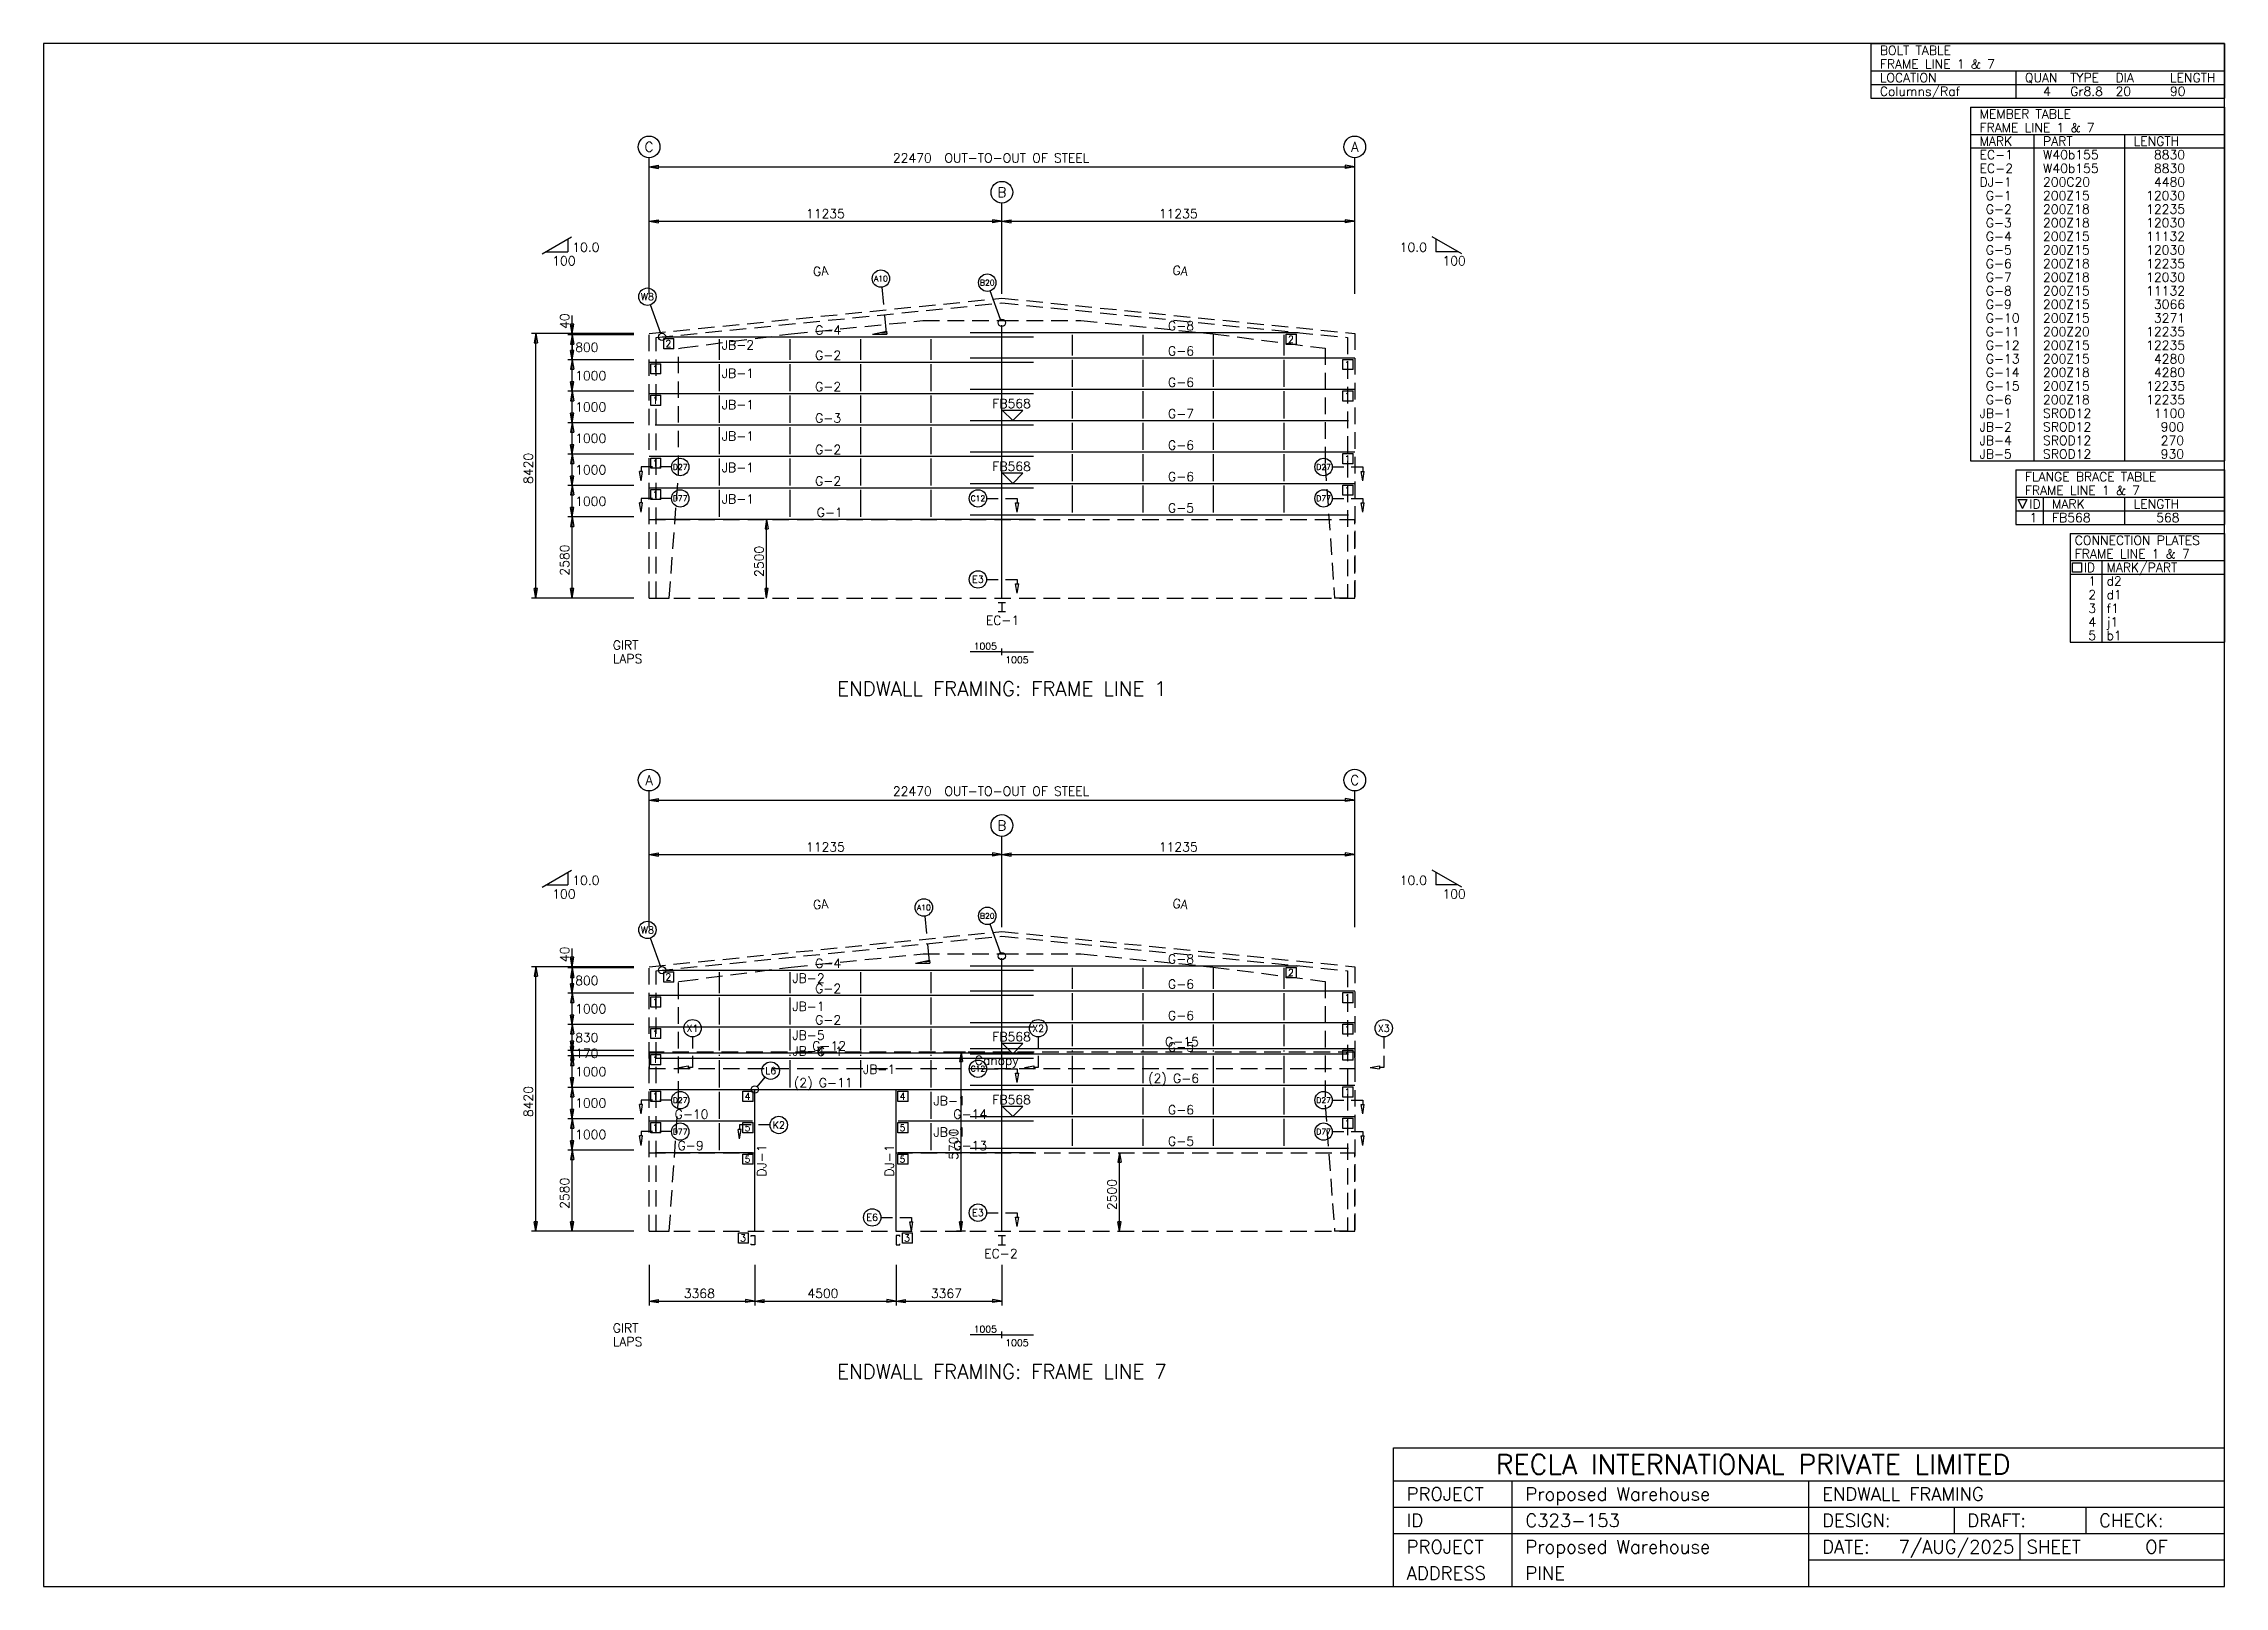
# Model space of a CAD drawing. Extents: x 0 to 69438, y 0 to 49103.
import ezdxf
from ezdxf.enums import TextEntityAlignment as Align

# ---------------------------------------------------------------- set-up
doc = ezdxf.new("R2010")
doc.units = 0
doc.linetypes.add('CONTIN', pattern=[0])
doc.linetypes.add('DASHED', pattern=[785.32, 524.92, -260.4])
doc.layers.get('0').update_dxf_attribs({"linetype": 'CONTIN'})
for name, color, linetype in [('1', 7, 'CONTIN'), ('10', 10, 'CONTIN'), ('11', 7, 'CONTIN'), ('12', 6, 'CONTIN'), ('13', 1, 'CONTIN'), ('14', 7, 'CONTIN'), ('15', 7, 'CONTIN'), ('2', 6, 'CONTIN'), ('22', 7, 'CONTIN'), ('26', 7, 'CONTIN'), ('3', 7, 'CONTIN'), ('4', 7, 'CONTIN'), ('5', 5, 'DASHED'), ('7', 7, 'CONTIN')]:
    doc.layers.add(name, color=color, linetype=linetype)
doc.styles.add('SIMPLEX', font='SIMPLEX')

msp = doc.modelspace()

# ---------------------------------------------------------------- texts
at = {"layer": '14', "style": 'SIMPLEX'}
for s, height, p in [('RECLA INTERNATIONAL PRIVATE LIMITED', 629.90387, (46236.7656, 3569.45532)), ('PROJECT', 419.935944, (43402.1953, 2729.58325)), ('Proposed Warehouse', 419.935944, (47181.6172, 2729.58325)), ('ENDWALL FRAMING', 419.935944, (56630.1836, 2729.58325)), ('ID', 419.935944, (43402.1953, 1889.71179)), ('C323-153', 419.935944, (47181.6172, 1889.71179)), ('DESIGN:', 419.935944, (56630.1836, 1889.71179)), ('DRAFT:', 419.935944, (61249.4648, 1889.71179)), ('CHECK:', 419.935944, (65448.8242, 1889.71179)), ('PROJECT', 419.935944, (43402.1953, 1049.83984)), ('Proposed Warehouse', 419.935944, (47181.6172, 1049.83984)), ('DATE:', 419.935944, (56630.1836, 1049.83984)), (' 7/AUG/2025', 419.935944, (58771.8516, 1049.83984)), ('SHEET', 419.935944, (63139.1797, 1049.83984)), ('OF', 419.935944, (66918.6094, 1049.83984)), ('ADDRESS', 419.935944, (43402.1953, 209.967972)), ('PINE', 419.935944, (47181.6172, 209.967972))]:
    msp.add_text(s, height=height, dxfattribs=at).set_placement(p)

# ---------------------------------------------------------------- blocks, each defined once
blk = doc.blocks.new('WCOL')
for p, q in [((-10.2, 0), (10.2, 0)), ((0, 0), (0, -25.4)), ((-10.2, -25.4), (10.2, -25.4))]:
    blk.add_line(p, q)
blk = doc.blocks.new('MARKER')
for p, q in [((25.4, 25.4), (-25.4, 25.4)), ((-25.4, 25.4), (0, 0)), ((0, 0), (25.4, 25.4))]:
    blk.add_line(p, q)
blk = doc.blocks.new('ARROW')
for p, q in [((0, 0), (-300, 50)), ((-300, 50), (-300, -50)), ((0, 0), (-300, -50))]:
    blk.add_line(p, q)
blk = doc.blocks.new('ARROWP')
for p, q in [((0, 0), (-300, 50)), ((-300, 50), (-300, -50)), ((0, 0), (-300, -50))]:
    blk.add_line(p, q)
blk = doc.blocks.new('CUTSEC')
at = {"layer": '7'}
for p, q in [((-485.02597, 0), (-115.48238, 0)), ((115.482376, 0), (485.02597, 0)), ((485.02597, 0), (485.02597, 138.578873))]:
    blk.add_line(p, q, dxfattribs=at)
at = {"layer": '7', "rotation": 90}
blk.add_blockref('ARROWP', (485.02597, 438.833099), dxfattribs=at)
blk = doc.blocks.new('EW1FRM')
at = {"layer": '1'}
for p, q in [((10230, 8449.29004), (20669.623, 8449.29004)), ((13482.002, 7718.5791), (13482.002, 8380)), ((15728.998, 7718.5791), (15728.998, 8380)), ((17976, 7718.5791), (17976, 8380)), ((20223, 7718.5791), (20223, 8380)), ((414.585541, 8310.70996), (12240, 8310.70996)), ((2247.00073, 7580), (2247.00073, 8241.4209)), ((4493.99902, 7580), (4493.99902, 8241.4209)), ((6740.99951, 7580), (6740.99951, 8241.4209)), ((8988.00098, 7580), (8988.00098, 8241.4209)), ((10230, 7649.28955), (22470, 7649.28955)), ((0, 7510.71045), (12240, 7510.71045)), ((2247.00073, 6580), (2247.00073, 7441.4209)), ((4493.99902, 6580), (4493.99902, 7441.4209)), ((6740.99951, 6580), (6740.99951, 7441.4209)), ((8988.00098, 6580), (8988.00098, 7441.4209)), ((13482.002, 6718.5791), (13482.002, 7580)), ((15728.998, 6718.5791), (15728.998, 7580)), ((17976, 6718.5791), (17976, 7580)), ((20223, 6718.5791), (20223, 7580)), ((0, 6510.71045), (12240, 6510.71045)), ((2247.00073, 5580), (2247.00073, 6441.4209)), ((4493.99902, 5580), (4493.99902, 6441.4209)), ((6740.99951, 5580), (6740.99951, 6441.4209)), ((8988.00098, 5580), (8988.00098, 6441.4209)), ((10230, 6649.28955), (22470, 6649.28955)), ((13482.002, 5718.5791), (13482.002, 6580)), ((15728.998, 5718.5791), (15728.998, 6580)), ((17976, 5718.5791), (17976, 6580)), ((20223, 5718.5791), (20223, 6580)), ((10230, 5649.28955), (22270, 5649.28955)), ((13482.002, 4718.5791), (13482.002, 5580)), ((15728.998, 4718.5791), (15728.998, 5580)), ((17976, 4718.5791), (17976, 5580)), ((20223, 4718.5791), (20223, 5580)), ((200, 5510.71045), (12240, 5510.71045)), ((2247.00073, 4580), (2247.00073, 5441.4209)), ((4493.99902, 4580), (4493.99902, 5441.4209)), ((6740.99951, 4580), (6740.99951, 5441.4209)), ((8988.00098, 4580), (8988.00098, 5441.4209)), ((0, 4510.71045), (12240, 4510.71045)), ((2247.00073, 3580), (2247.00073, 4441.4209)), ((4493.99902, 3580), (4493.99902, 4441.4209)), ((6740.99951, 3580), (6740.99951, 4441.4209)), ((8988.00098, 3580), (8988.00098, 4441.4209)), ((10230, 4649.28955), (22470, 4649.28955)), ((13482.002, 3718.5791), (13482.002, 4580)), ((15728.998, 3718.5791), (15728.998, 4580)), ((17976, 3718.5791), (17976, 4580)), ((20223, 3718.5791), (20223, 4580)), ((0, 3510.71045), (12240, 3510.71045)), ((10230, 3649.28955), (22470, 3649.28955)), ((13482.002, 2718.57886), (13482.002, 3580)), ((15728.998, 2718.57886), (15728.998, 3580)), ((17976, 2718.57886), (17976, 3580)), ((20223, 2718.57886), (20223, 3580)), ((2247.00073, 2580), (2247.00073, 3441.4209)), ((4493.99902, 2580), (4493.99902, 3441.4209)), ((6740.99951, 2580), (6740.99951, 3441.4209)), ((8988.00098, 2580), (8988.00098, 3441.4209)), ((200, 2510.71069), (12240, 2510.71069)), ((10230, 2649.28931), (22270, 2649.28931))]:
    blk.add_line(p, q, dxfattribs=at)
at = {"layer": '12'}
for p, q in [((0, 9682.0791), (0, 14012.6689)), ((22470, 9682.0791), (22470, 14012.6689)), ((11235, 9682.0791), (11235, 12569.1387)), ((-2586.8054, 8420), (-3741.6292, 8420)), ((-485.02597, 8420), (-2586.8054, 8420)), ((-485.02597, 8380), (-2586.8054, 8380)), ((-2448.2266, 8420), (-2448.2266, 8420)), ((-2448.2266, 8380), (-2448.2266, 8380)), ((-2448.2266, 8380), (-2448.2266, 8380)), ((-485.02597, 7580), (-2586.8054, 7580)), ((-2448.2266, 7580), (-2448.2266, 7580)), ((-2448.2266, 7580), (-2448.2266, 7580)), ((-485.02597, 6580), (-2586.8054, 6580)), ((-2448.2266, 6580), (-2448.2266, 6580)), ((-2448.2266, 6580), (-2448.2266, 6580)), ((-485.02597, 5580), (-2586.8054, 5580)), ((-2448.2266, 5580), (-2448.2266, 5580)), ((-2448.2266, 5580), (-2448.2266, 5580)), ((-485.02597, 4580), (-2586.8054, 4580)), ((-2448.2266, 4580), (-2448.2266, 4580)), ((-2448.2266, 4580), (-2448.2266, 4580)), ((-485.02597, 3580), (-2586.8054, 3580)), ((-2448.2266, 3580), (-2448.2266, 3580)), ((-2448.2266, 3580), (-2448.2266, 3580)), ((-485.02597, 2580), (-2586.8054, 2580)), ((-2448.2266, 2580), (-2448.2266, 2580)), ((-2448.2263, 2580), (-2448.2263, 2580)), ((-2586.8054, 0), (-3741.6292, 0)), ((-485.02597, 0), (-2586.8054, 0)), ((-2448.2266, 0), (-2448.2266, 0))]:
    blk.add_line(p, q, dxfattribs=at)
at = {"layer": '13'}
for centre in [(0, 14359.1152), (22470, 14359.1152), (11235, 12915.5859)]:
    blk.add_circle(centre, 346.447113, dxfattribs=at)
at = {"layer": '2'}
for p, q in [((0, 13723.9619), (22470, 13723.9619)), ((0, 11991.7266), (22470, 11991.7266)), ((-3406.8923, 10952.3857), (-2466.7927, 11495.1543)), ((-2586.8054, 11425.8643), (-2586.8054, 11021.6748)), ((25876.8926, 10952.3857), (24936.793, 11495.1543)), ((25056.8066, 11425.8643), (25056.8066, 11021.6748)), ((-3286.8796, 11021.6748), (-2586.8054, 11021.6748)), ((25756.8809, 11021.6748), (25056.8066, 11021.6748)), ((-3603.0503, 0), (-3603.0503, 8420)), ((-2448.2266, 8420), (-2448.2266, 8997.41211)), ((-2448.2266, 7580), (-2448.2266, 8380)), ((-2448.2266, 8380), (-2448.2266, 7802.58838)), ((-2448.2266, 6580), (-2448.2266, 7580)), ((-2448.2266, 5580), (-2448.2266, 6580)), ((-2448.2266, 4580), (-2448.2266, 5580)), ((-2448.2266, 3580), (-2448.2266, 4580)), ((-2448.2266, 2580), (-2448.2266, 3580)), ((-2448.2266, 0), (-2448.2263, 2580)), ((3745, 0), (3745, 2500)), ((11235, -1714.9135), (10230, -1714.9135)), ((11235, -1823.178), (11235, -1606.6486)), ((11235, -1823.178), (11235, -1606.6486)), ((11235, -1714.9135), (12240, -1714.9135))]:
    blk.add_line(p, q, dxfattribs=at)
at = {"layer": '3'}
for p, q in [((20290.6953, 8070.36328), (20290.6953, 8395.15723)), ((20290.6953, 8395.15723), (20615.4922, 8395.15723)), ((20615.4922, 8070.36328), (20615.4922, 8395.15723)), ((468.717896, 7931.78418), (468.717896, 8256.57813)), ((468.717896, 8256.57813), (793.512085, 8256.57813)), ((793.512085, 7931.78418), (468.717896, 7931.78418)), ((793.512085, 7931.78418), (793.512085, 8256.57813)), ((20615.4922, 8070.36328), (20290.6953, 8070.36328)), ((54.132366, 7131.78418), (54.132366, 7456.57813)), ((54.132366, 7456.57813), (378.926575, 7456.57813)), ((378.926575, 7131.78418), (54.132366, 7131.78418)), ((378.926575, 7131.78418), (378.926575, 7456.57813)), ((22091.0723, 7270.36328), (22091.0723, 7595.15723)), ((22091.0723, 7595.15723), (22415.8691, 7595.15723)), ((22415.8691, 7270.36328), (22091.0723, 7270.36328)), ((22415.8691, 7270.36328), (22415.8691, 7595.15723)), ((54.132366, 6131.78369), (54.132366, 6456.57813)), ((54.132366, 6456.57813), (378.926575, 6456.57813)), ((378.926575, 6131.78369), (378.926575, 6456.57813)), ((22091.0723, 6270.36279), (22091.0723, 6595.15723)), ((22091.0723, 6595.15723), (22415.8691, 6595.15723)), ((22415.8691, 6270.36279), (22091.0723, 6270.36279)), ((22415.8691, 6270.36279), (22415.8691, 6595.15723)), ((378.926575, 6131.78369), (54.132366, 6131.78369)), ((54.132366, 4131.78369), (54.132366, 4456.57813)), ((54.132366, 4456.57813), (378.926575, 4456.57813)), ((378.926575, 4131.78369), (378.926575, 4456.57813)), ((22091.0723, 4270.36279), (22091.0723, 4595.15723)), ((22091.0723, 4595.15723), (22415.8691, 4595.15723)), ((22415.8691, 4270.36279), (22091.0723, 4270.36279)), ((22415.8691, 4270.36279), (22415.8691, 4595.15723)), ((378.926575, 4131.78369), (54.132366, 4131.78369)), ((22091.0723, 3270.36279), (22091.0723, 3595.15723)), ((22091.0723, 3595.15723), (22415.8691, 3595.15723)), ((22415.8691, 3270.36279), (22415.8691, 3595.15723)), ((54.132366, 3131.78394), (54.132366, 3456.57813)), ((54.132366, 3456.57813), (378.926575, 3456.57813)), ((378.926575, 3131.78394), (54.132366, 3131.78394)), ((378.926575, 3131.78394), (378.926575, 3456.57813)), ((22415.8691, 3270.36279), (22091.0723, 3270.36279))]:
    blk.add_line(p, q, dxfattribs=at)
at = {"layer": '4'}
blk.add_line((11235, 0), (11235, 8688.53418), dxfattribs=at)
at = {"layer": '5'}
for p, q in [((0, 8420), (11235, 9543.5)), ((229.999954, 8292.25195), (11235, 9392.75195)), ((11235, 9543.5), (22470, 8420)), ((11235, 9392.75195), (22240, 8292.25195)), ((0, 0), (0, 8420)), ((1039.59998, 7960.7002), (4523.3999, 8410.09961)), ((4523.3999, 8410.09961), (8722.5, 8830)), ((8722.5, 8830), (11235, 8830)), ((11235, 8830), (13746.998, 8830)), ((13746.998, 8830), (17946.4004, 8410.09961)), ((17946.4004, 8410.09961), (21430.4004, 7960.7002)), ((22470, 8420), (22470, 0)), ((230.000015, -0.4), (229.999954, 8292.25195)), ((936.799988, 7944.7002), (1039.59998, 7960.7002)), ((942.000061, 4016.00024), (936.799988, 7944.7002)), ((1039.59998, 7960.7002), (1039.59998, 7960.7002)), ((21430.4004, 7960.7002), (21430.1992, 7960.7002)), ((21430.1992, 7960.7002), (21528, 7949.6001)), ((21528, 7949.6001), (21528, 4249.6001)), ((22240, 8292.25195), (22240, -0.4)), ((21528, 4249.6001), (21829.1992, -0.4)), ((640.799988, -0.4), (942.000061, 4016.00024)), ((0, 0), (0, 2500)), ((0, 2500), (22470, 2500)), ((22470, 0), (22470, 2500)), ((0, 0), (22470, 0)), ((230.000015, -0.4), (640.799988, -0.4)), ((22240, -0.4), (21829.1992, -0.4))]:
    blk.add_line(p, q, dxfattribs=at)
at = {"layer": '7'}
for p, q in [((11195.5068, 8866.34277), (10863.7588, 9777.90332)), ((375.091736, 8419.22949), (43.343792, 9330.79102))]:
    blk.add_line(p, q, dxfattribs=at)
for centre, radius in [((7381.67627, 10167.875), 277.157684), ((-51.441326, 9591.2373), 277.157684), ((10768.9736, 10038.3496), 277.157684), ((414.585541, 8310.70996), 115.482376), ((11235, 8757.82324), 115.482376), ((992.183594, 4171.23291), 277.157684), ((21477.8164, 4171.23291), 277.157684), ((992.183594, 3171.2334), 277.157684), ((10472.8164, 3171.2334), 277.157684), ((21477.8164, 3171.2334), 277.157684), ((10472.8164, 591.233032), 277.157684)]:
    blk.add_circle(centre, radius, dxfattribs=at)
at = {"layer": '10', "xscale": 11.3663759, "yscale": 11.3663759, "zscale": 11.3663759}
blk.add_blockref('WCOL', (11235, -138.57884), dxfattribs=at)
at = {"layer": '2'}
for p, rotation in [((0, 13723.9619), 180), ((0, 11991.7266), 180), ((11235, 11991.7266), 180), ((-3603.0503, 8420), 90), ((-2448.2266, 8420), 270), ((-2448.2266, 8380), 90), ((-2448.2266, 8380), 90), ((-2448.2266, 7580), 270), ((-2448.2266, 7580), 90), ((-2448.2266, 6580), 270), ((-2448.2266, 6580), 90), ((-2448.2266, 5580), 270), ((-2448.2266, 5580), 90), ((-2448.2266, 4580), 270), ((-2448.2266, 4580), 90), ((-2448.2266, 3580), 270), ((-2448.2266, 3580), 90), ((-2448.2266, 2580), 270), ((-2448.2263, 2580), 90), ((3745, 2500), 90), ((-3603.0503, 0), 270), ((-2448.2266, 0), 270), ((3745, 0), 270)]:
    blk.add_blockref('ARROW', p, dxfattribs=dict(at, rotation=rotation))
for p in [(22470, 13723.9619), (11235, 11991.7266), (22470, 11991.7266)]:
    blk.add_blockref('ARROW', p, dxfattribs=at)
at = {"layer": '3', "xscale": 12.7871733, "yscale": 12.7871733, "zscale": 12.7871733}
for p in [(11581.4473, 5649.28955), (11581.4473, 3649.28955)]:
    blk.add_blockref('MARKER', p, dxfattribs=at)
at = {"layer": '7', "xscale": 1.5, "yscale": -1, "zscale": -1, "rotation": -84.289}
blk.add_blockref('CUTSEC', (7481.67285, 9168.16699), dxfattribs=at)
at = {"layer": '7', "xscale": -1, "yscale": -1, "zscale": -1}
for p in [(229.999985, 4171.23291), (229.999985, 3171.2334)]:
    blk.add_blockref('CUTSEC', p, dxfattribs=at)
at = {"layer": '7', "yscale": -1, "zscale": -1}
for p in [(22240, 4171.23291), (11235, 3171.2334), (22240, 3171.2334), (11235, 591.233032)]:
    blk.add_blockref('CUTSEC', p, dxfattribs=at)
at = {"layer": '11', "style": 'SIMPLEX'}
for s, height, p in [('22470', 288.705933, (7763.31152, 13862.541)), ('11235', 288.705933, (4996.78223, 12087.9619)), ('11235', 288.705933, (16231.7822, 12087.9619)), ('10.0', 288.705933, (-2442.4524, 11021.6748)), ('10.0', 288.705933, (23901.9824, 11021.6748)), ('100', 288.705933, (-3081.1953, 10588.6162)), ('100', 288.705933, (25262.4902, 10588.6162)), ('800', 288.705933, (-2351.9912, 7835.64648)), ('1000', 288.705933, (-2351.9912, 6935.64648)), ('1000', 288.705933, (-2351.9912, 5935.64648)), ('1000', 288.705933, (-2351.9912, 4935.64697)), ('1000', 288.705933, (-2351.9912, 3935.64697)), ('1000', 288.705933, (-2351.9912, 2935.64746)), ('1005', 216.529465, (10336.4033, -1642.7369)), ('1005', 216.529465, (11343.2646, -2075.7959))]:
    blk.add_text(s, height=height, dxfattribs=at).set_placement(p)
for s, p in [('40', (-2544.4619, 8564.35352)), ('8420', (-3699.2849, 3632.58789)), ('2580', (-2544.4619, 712.588135)), ('2500', (3648.76489, 672.588135))]:
    blk.add_text(s, height=288.705933, rotation=90, dxfattribs=at).set_placement(p)
at = {"layer": '13', "style": 'SIMPLEX'}
for s, p in [('C', (0, 14203.2148)), ('A', (22470, 14203.2148)), ('B', (11235, 12759.6846))]:
    blk.add_text(s, height=311.802399, dxfattribs=at).set_placement(p, align=Align.CENTER)
at = {"layer": '15', "style": 'SIMPLEX'}
blk.add_text(' OUT-TO-OUT OF STEEL', height=288.705933, dxfattribs=at).set_placement((9206.84082, 13862.541))
blk.add_text('ENDWALL FRAMING: FRAME LINE 1', height=461.929504, dxfattribs=at).set_placement((11235, -3115.1372), align=Align.CENTER)
at = {"layer": '2', "style": 'SIMPLEX'}
for s, p in [('GIRT', (-1154.8237, -1642.7367)), ('LAPS', (-1154.8237, -2075.7957))]:
    blk.add_text(s, height=288.705933, dxfattribs=at).set_placement(p)
at = {"layer": '3', "style": 'SIMPLEX'}
for rotation, p in [(5.711, (5236.58838, 10241.6143)), (-5.711, (16658.8652, 10299.0693))]:
    blk.add_text('GA', height=288.705933, rotation=rotation, dxfattribs=at).set_placement(p)
for s, height, p in [(' G-4', 288.705933, (5090.61084, 8382.88672)), (' G-8', 288.705933, (16325.6113, 8521.46582)), ('2', 216.529465, (20344.8301, 8124.49512)), ('2', 216.529465, (522.85022, 7985.91699)), ('JB-2', 288.705933, (2316.29028, 7910.71094)), (' G-2', 288.705933, (5090.61084, 7582.88623)), (' G-6', 288.705933, (16325.6113, 7721.46582)), ('1', 216.529465, (108.264732, 7185.91699)), ('JB-1', 288.705933, (2316.29028, 7010.70996)), (' G-6', 288.705933, (16325.6113, 6721.46582)), ('1', 216.529465, (22145.207, 7324.49512)), ('1', 216.529465, (108.264732, 6185.91602)), ('JB-1', 288.705933, (2316.29028, 6010.71045)), (' G-2', 288.705933, (5090.61084, 6582.88623)), ('FB568', 288.705933, (10931.8594, 6046.26025)), ('1', 216.529465, (22145.207, 6324.49512)), (' G-3', 288.705933, (5090.61084, 5582.88721)), (' G-7', 288.705933, (16325.6113, 5721.46631)), ('JB-1', 288.705933, (2316.29028, 5010.71045)), (' G-2', 288.705933, (5090.61084, 4582.88672)), (' G-6', 288.705933, (16325.6113, 4721.46582)), ('1', 216.529465, (108.264732, 4185.91602)), ('JB-1', 288.705933, (2316.29028, 4010.70996)), ('FB568', 288.705933, (10931.8594, 4046.26025)), ('1', 216.529465, (22145.207, 4324.49512)), (' G-2', 288.705933, (5090.61084, 3582.88696)), (' G-6', 288.705933, (16325.6113, 3721.46631)), ('1', 216.529465, (22145.207, 3324.49536)), ('1', 216.529465, (108.264732, 3185.91626)), ('JB-1', 288.705933, (2316.29028, 3010.71045)), (' G-1', 288.705933, (5141.13477, 2582.88696)), (' G-5', 288.705933, (16325.6113, 2721.46582)), ('EC-1', 288.705933, (10722.5469, -854.5697))]:
    blk.add_text(s, height=height, dxfattribs=at).set_placement(p)
at = {"layer": '7', "style": 'SIMPLEX'}
for s, height, p in [('A10', 177.38092, (7381.67627, 10167.875)), ('B20', 177.38092, (10768.9736, 10038.3496)), ('W8', 221.726166, (-51.441326, 9591.2373)), ('D27', 177.38092, (992.183594, 4171.23291)), ('D27', 177.38092, (21477.8164, 4171.23291)), ('D77', 177.38092, (992.183594, 3171.2334)), ('C12', 177.38092, (10472.8164, 3171.2334)), ('D77', 177.38092, (21477.8164, 3171.2334)), ('E3', 221.726166, (10472.8164, 591.233032))]:
    blk.add_text(s, height=height, dxfattribs=at).set_placement(p, align=Align.MIDDLE_CENTER)
blk = doc.blocks.new('CCOL')
for p, q in [((10.2, 0), (0, 0)), ((0, 0), (0, -25.4)), ((10.2, -2.5), (10.2, 0)), ((0, -25.4), (10.2, -25.4)), ((10.2, -25.4), (10.2, -22.9))]:
    blk.add_line(p, q)
blk = doc.blocks.new('EW2FRM')
at = {"layer": '1'}
for p, q in [((10230, 8449.29004), (20669.623, 8449.29004)), ((13482.002, 7718.5791), (13482.002, 8380)), ((15728.998, 7718.5791), (15728.998, 8380)), ((17976, 7718.5791), (17976, 8380)), ((20223, 7718.5791), (20223, 8380)), ((414.585541, 8310.70996), (12240, 8310.70996)), ((2247.00073, 7580), (2247.00073, 8241.4209)), ((4493.99902, 7580), (4493.99902, 8241.4209)), ((6740.99951, 7580), (6740.99951, 8241.4209)), ((8988.00098, 7580), (8988.00098, 8241.4209)), ((10230, 7649.28955), (22470, 7649.28955)), ((0, 7510.71045), (12240, 7510.71045)), ((2247.00073, 6580), (2247.00073, 7441.4209)), ((4493.99902, 6580), (4493.99902, 7441.4209)), ((6740.99951, 6580), (6740.99951, 7441.4209)), ((8988.00098, 6580), (8988.00098, 7441.4209)), ((13482.002, 6718.5791), (13482.002, 7580)), ((15728.998, 6718.5791), (15728.998, 7580)), ((17976, 6718.5791), (17976, 7580)), ((20223, 6718.5791), (20223, 7580)), ((0, 6510.71045), (12240, 6510.71045)), ((2247.00073, 5750), (2247.00073, 6441.4209)), ((4493.99902, 5750), (4493.99902, 6441.4209)), ((6740.99951, 5750), (6740.99951, 6441.4209)), ((8988.00098, 5750), (8988.00098, 6441.4209)), ((10230, 6649.28955), (22470, 6649.28955)), ((13482.002, 5888.5791), (13482.002, 6580)), ((15728.998, 5888.5791), (15728.998, 6580)), ((17976, 5888.5791), (17976, 6580)), ((20223, 5888.5791), (20223, 6580)), ((0, 5680.71045), (12240, 5680.71045)), ((2247.00073, 5580), (2247.00073, 5611.4209)), ((4493.99902, 5580), (4493.99902, 5611.4209)), ((6740.99951, 5580), (6740.99951, 5611.4209)), ((8988.00098, 5580), (8988.00098, 5611.4209)), ((10230, 5819.28955), (22470, 5819.28955)), ((10230, 5649.28955), (22270, 5649.28955)), ((13482.002, 5718.5791), (13482.002, 5750)), ((13482.002, 4718.5791), (13482.002, 5580)), ((15728.998, 5718.5791), (15728.998, 5750)), ((15728.998, 4718.5791), (15728.998, 5580)), ((17976, 5718.5791), (17976, 5750)), ((17976, 4718.5791), (17976, 5580)), ((20223, 5718.5791), (20223, 5750)), ((20223, 4718.5791), (20223, 5580)), ((200, 5510.71045), (12240, 5510.71045)), ((2247.00073, 4580), (2247.00073, 5441.4209)), ((4493.99902, 4580), (4493.99902, 5441.4209)), ((6740.99951, 4580), (6740.99951, 5441.4209)), ((8988.00098, 4580), (8988.00098, 5441.4209)), ((0, 4510.71045), (12240, 4510.71045)), ((2247.00073, 3580), (2247.00073, 4441.4209)), ((3368.00024, 0), (3368.00024, 4510.71045)), ((7868.00049, 0), (7868.00049, 4510.71045)), ((8988.00098, 3580), (8988.00098, 4441.4209)), ((10230, 4649.28955), (22470, 4649.28955)), ((13482.002, 3718.5791), (13482.002, 4580)), ((15728.998, 3718.5791), (15728.998, 4580)), ((17976, 3718.5791), (17976, 4580)), ((20223, 3718.5791), (20223, 4580)), ((0, 3510.71045), (3298.71069, 3510.71045)), ((7937.29004, 3510.71045), (12240, 3510.71045)), ((10230, 3649.28955), (22470, 3649.28955)), ((13482.002, 2718.57886), (13482.002, 3580)), ((15728.998, 2718.57886), (15728.998, 3580)), ((17976, 2718.57886), (17976, 3580)), ((20223, 2718.57886), (20223, 3580)), ((2247.00073, 2580), (2247.00073, 3441.4209)), ((8988.00098, 2580), (8988.00098, 3441.4209)), ((200, 2510.71069), (3298.71069, 2510.71069)), ((7937.29004, 2510.71069), (12240, 2510.71069)), ((10230, 2649.28931), (22270, 2649.28931))]:
    blk.add_line(p, q, dxfattribs=at)
at = {"layer": '12'}
for p, q in [((0, 9682.0791), (0, 14012.6689)), ((22470, 9682.0791), (22470, 14012.6689)), ((11235, 9682.0791), (11235, 12569.1387)), ((-2586.8054, 8420), (-3741.6292, 8420)), ((-485.02597, 8420), (-2586.8054, 8420)), ((-485.02597, 8380), (-2586.8054, 8380)), ((-2448.2266, 8420), (-2448.2266, 8420)), ((-2448.2266, 8380), (-2448.2266, 8380)), ((-2448.2266, 8380), (-2448.2266, 8380)), ((-485.02597, 7580), (-2586.8054, 7580)), ((-2448.2266, 7580), (-2448.2266, 7580)), ((-2448.2266, 7580), (-2448.2266, 7580)), ((-485.02597, 6580), (-2586.8054, 6580)), ((-2448.2266, 6580), (-2448.2266, 6580)), ((-2448.2266, 6580), (-2448.2266, 6580)), ((-485.02597, 5750), (-2586.8054, 5750)), ((-485.02597, 5580), (-2586.8054, 5580)), ((-2448.2266, 5750), (-2448.2266, 5750)), ((-2448.2266, 5750), (-2448.2266, 5750)), ((-2448.2266, 5580), (-2448.2266, 5580)), ((-2448.2266, 5580), (-2448.2266, 5580)), ((10080.1758, 5700), (9791.4707, 5700)), ((-485.02597, 4580), (-2586.8054, 4580)), ((-2448.2266, 4580), (-2448.2266, 4580)), ((-2448.2266, 4580), (-2448.2266, 4580)), ((-485.02597, 3580), (-2586.8054, 3580)), ((-2448.2266, 3580), (-2448.2266, 3580)), ((-2448.2266, 3580), (-2448.2266, 3580)), ((-485.02597, 2580), (-2586.8054, 2580)), ((-2448.2266, 2580), (-2448.2266, 2580)), ((-2448.2263, 2580), (-2448.2263, 2580)), ((-2586.8054, 0), (-3741.6292, 0)), ((-485.02597, 0), (-2586.8054, 0)), ((-2448.2266, 0), (-2448.2266, 0)), ((10080.1758, 0), (9791.4707, 0))]:
    blk.add_line(p, q, dxfattribs=at)
at = {"layer": '13'}
for centre in [(0, 14359.1152), (22470, 14359.1152), (11235, 12915.5859)]:
    blk.add_circle(centre, 346.447113, dxfattribs=at)
at = {"layer": '2'}
for p, q in [((0, 13723.9619), (22470, 13723.9619)), ((0, 11991.7266), (22470, 11991.7266)), ((-3406.8923, 10952.3857), (-2466.7927, 11495.1543)), ((-2586.8054, 11425.8643), (-2586.8054, 11021.6748)), ((25876.8926, 10952.3857), (24936.793, 11495.1543)), ((25056.8066, 11425.8643), (25056.8066, 11021.6748)), ((-3286.8796, 11021.6748), (-2586.8054, 11021.6748)), ((25756.8809, 11021.6748), (25056.8066, 11021.6748)), ((-3603.0503, 0), (-3603.0503, 8420)), ((-2448.2266, 8420), (-2448.2266, 8997.41211)), ((-2448.2266, 7580), (-2448.2266, 8380)), ((-2448.2266, 8380), (-2448.2266, 7802.58838)), ((-2448.2266, 6580), (-2448.2266, 7580)), ((-2448.2266, 5750), (-2448.2266, 6580)), ((-2448.2266, 5580), (-2448.2266, 5750)), ((-2448.2266, 4580), (-2448.2266, 5580)), ((9935.82324, 0), (9935.82324, 5700)), ((-2448.2266, 3580), (-2448.2266, 4580)), ((-2448.2266, 2580), (-2448.2266, 3580)), ((-2448.2266, 0), (-2448.2263, 2580)), ((14980, 0), (14980, 2500)), ((0, -1065.325), (0, -2358.7278)), ((3368.00024, -1065.325), (3368.00024, -2358.7278)), ((3368.00024, -1065.325), (3368.00024, -2358.7278)), ((7868.00049, -1065.325), (7868.00049, -2358.7278)), ((7868.00049, -1065.325), (7868.00049, -2358.7278)), ((11235, -1065.325), (11235, -2358.7278)), ((0, -2220.1487), (3368.00024, -2220.1487)), ((3368.00024, -2220.1487), (7868.00049, -2220.1487)), ((7868.00049, -2220.1487), (11235, -2220.1487)), ((11235, -3297.0215), (10230, -3297.0215)), ((11235, -3405.2864), (11235, -3188.7568)), ((11235, -3405.2864), (11235, -3188.7568)), ((11235, -3297.0215), (12240, -3297.0215))]:
    blk.add_line(p, q, dxfattribs=at)
at = {"layer": '3'}
for p, q in [((20290.6953, 8070.36328), (20290.6953, 8395.15723)), ((20290.6953, 8395.15723), (20615.4922, 8395.15723)), ((20615.4922, 8070.36328), (20615.4922, 8395.15723)), ((468.717896, 7931.78418), (468.717896, 8256.57813)), ((468.717896, 8256.57813), (793.512085, 8256.57813)), ((793.512085, 7931.78418), (468.717896, 7931.78418)), ((793.512085, 7931.78418), (793.512085, 8256.57813)), ((20615.4922, 8070.36328), (20290.6953, 8070.36328)), ((54.132366, 7131.78418), (54.132366, 7456.57813)), ((54.132366, 7456.57813), (378.926575, 7456.57813)), ((378.926575, 7131.78418), (54.132366, 7131.78418)), ((378.926575, 7131.78418), (378.926575, 7456.57813)), ((22091.0723, 7270.36328), (22091.0723, 7595.15723)), ((22091.0723, 7595.15723), (22415.8691, 7595.15723)), ((22415.8691, 7270.36328), (22091.0723, 7270.36328)), ((22415.8691, 7270.36328), (22415.8691, 7595.15723)), ((54.132366, 6131.78369), (54.132366, 6456.57813)), ((54.132366, 6456.57813), (378.926575, 6456.57813)), ((378.926575, 6131.78369), (378.926575, 6456.57813)), ((22091.0723, 6270.36279), (22091.0723, 6595.15723)), ((22091.0723, 6595.15723), (22415.8691, 6595.15723)), ((22415.8691, 6270.36279), (22091.0723, 6270.36279)), ((22415.8691, 6270.36279), (22415.8691, 6595.15723)), ((378.926575, 6131.78369), (54.132366, 6131.78369)), ((54.132366, 5301.78418), (54.132366, 5626.57813)), ((54.132366, 5626.57813), (378.926575, 5626.57813)), ((378.926575, 5301.78418), (378.926575, 5626.57813)), ((22091.0723, 5440.36328), (22091.0723, 5765.15723)), ((22091.0723, 5765.15723), (22415.8691, 5765.15723)), ((22415.8691, 5440.36328), (22415.8691, 5765.15723)), ((378.926575, 5301.78418), (54.132366, 5301.78418)), ((22415.8691, 5440.36328), (22091.0723, 5440.36328)), ((54.132366, 4131.78369), (54.132366, 4456.57813)), ((54.132366, 4456.57813), (378.926575, 4456.57813)), ((378.926575, 4131.78369), (378.926575, 4456.57813)), ((2989.07349, 4131.78369), (2989.07349, 4456.57813)), ((2989.07349, 4456.57813), (3313.86792, 4456.57813)), ((3313.86792, 4131.78369), (3313.86792, 4456.57813)), ((7922.1333, 4131.78369), (7922.1333, 4456.57813)), ((7922.1333, 4456.57813), (8246.92676, 4456.57813)), ((8246.92676, 4131.78369), (8246.92676, 4456.57813)), ((22091.0723, 4270.36279), (22091.0723, 4595.15723)), ((22091.0723, 4595.15723), (22415.8691, 4595.15723)), ((22415.8691, 4270.36279), (22091.0723, 4270.36279)), ((22415.8691, 4270.36279), (22415.8691, 4595.15723)), ((378.926575, 4131.78369), (54.132366, 4131.78369)), ((3313.86792, 4131.78369), (2989.07349, 4131.78369)), ((8246.92676, 4131.78369), (7922.1333, 4131.78369)), ((22091.0723, 3270.36279), (22091.0723, 3595.15723)), ((22091.0723, 3595.15723), (22415.8691, 3595.15723)), ((22415.8691, 3270.36279), (22415.8691, 3595.15723)), ((54.132366, 3131.78394), (54.132366, 3456.57813)), ((54.132366, 3456.57813), (378.926575, 3456.57813)), ((378.926575, 3131.78394), (54.132366, 3131.78394)), ((378.926575, 3131.78394), (378.926575, 3456.57813)), ((2989.07349, 3131.78394), (2989.07349, 3456.57813)), ((2989.07349, 3456.57813), (3313.86792, 3456.57813)), ((3313.86792, 3131.78394), (2989.07349, 3131.78394)), ((3313.86792, 3131.78394), (3313.86792, 3456.57813)), ((7922.1333, 3131.78394), (7922.1333, 3456.57813)), ((7922.1333, 3456.57813), (8246.92676, 3456.57813)), ((8246.92676, 3131.78394), (7922.1333, 3131.78394)), ((8246.92676, 3131.78394), (8246.92676, 3456.57813)), ((22415.8691, 3270.36279), (22091.0723, 3270.36279)), ((2989.07349, 2131.78418), (2989.07349, 2456.57837)), ((2989.07349, 2456.57837), (3313.86792, 2456.57837)), ((3313.86792, 2131.78418), (2989.07349, 2131.78418)), ((3313.86792, 2131.78418), (3313.86792, 2456.57837)), ((7922.1333, 2131.78418), (7922.1333, 2456.57837)), ((7922.1333, 2456.57837), (8246.92676, 2456.57837)), ((8246.92676, 2131.78418), (7922.1333, 2131.78418)), ((8246.92676, 2131.78418), (8246.92676, 2456.57837)), ((2844.7207, -378.92657), (2844.7207, -54.132366)), ((2844.7207, -54.132366), (3169.51489, -54.132366)), ((3169.51489, -378.92657), (2844.7207, -378.92657)), ((3169.51489, -378.92657), (3169.51489, -54.132366)), ((8066.48584, -378.92657), (8066.48584, -54.132366)), ((8066.48584, -54.132366), (8391.28027, -54.132366)), ((8391.28027, -378.92657), (8066.48584, -378.92657)), ((8391.28027, -378.92657), (8391.28027, -54.132366))]:
    blk.add_line(p, q, dxfattribs=at)
at = {"layer": '4'}
blk.add_line((11235, 0), (11235, 8688.53418), dxfattribs=at)
at = {"layer": '5'}
for p, q in [((0, 8420), (11235, 9543.5)), ((229.999954, 8292.25195), (11235, 9392.75195)), ((11235, 9543.5), (22470, 8420)), ((11235, 9392.75195), (22240, 8292.25195)), ((0, 0), (0, 8420)), ((1039.59998, 7960.7002), (4523.6001, 8410.09961)), ((4523.6001, 8410.09961), (8723, 8830)), ((8723, 8830), (11235, 8830)), ((11235, 8830), (13747.501, 8830)), ((13747.501, 8830), (17946.5996, 8410.09961)), ((17946.5996, 8410.09961), (21430.4004, 7960.7002)), ((22470, 8420), (22470, 0)), ((230.000015, -0.4), (229.999954, 8292.25195)), ((942.000061, 7949.6001), (1039.80005, 7960.7002)), ((942.000061, 4249.6001), (942.000061, 7949.6001)), ((1039.80005, 7960.7002), (1039.59998, 7960.7002)), ((21430.4004, 7960.7002), (21430.4004, 7960.7002)), ((21430.4004, 7960.7002), (21533.1992, 7944.7002)), ((21533.1992, 7944.7002), (21528, 4016.00024)), ((22240, 8292.25195), (22240, -0.4)), ((0, 5700), (0, 5520)), ((22470, 5700), (0, 5700)), ((22470, 5520), (22470, 5700)), ((0, 5520), (0, 5180.32959)), ((0, 5180.32959), (22470, 5180.32959)), ((22470, 5520), (22470, 5180.32959)), ((640.900024, -0.4), (942.000061, 4249.6001)), ((21528, 4016.00024), (21829.1992, -0.4)), ((0, 0), (0, 2500)), ((0, 2500), (3368.00024, 2500)), ((7868.00049, 2500), (22470, 2500)), ((22470, 0), (22470, 2500)), ((0, 0), (22470, 0)), ((230.000015, -0.4), (640.900024, -0.4)), ((22240, -0.4), (21829.1992, -0.4))]:
    blk.add_line(p, q, dxfattribs=at)
at = {"layer": '7'}
for p, q in [((11195.5068, 8866.34277), (10863.7588, 9777.90332)), ((375.091736, 8419.22949), (43.343792, 9330.79102)), ((3442.23242, 4599.17383), (3694.62036, 4899.9502))]:
    blk.add_line(p, q, dxfattribs=at)
for centre, radius in [((8748.69434, 10304.5771), 277.157684), ((-51.441326, 9591.2373), 277.157684), ((10768.9736, 10038.3496), 277.157684), ((414.585541, 8310.70996), 115.482376), ((11235, 8757.82324), 115.482376), ((1384.82373, 6462.18359), 277.157684), ((12389.8242, 6462.18359), 277.157684), ((23394.8242, 6462.18359), 277.157684), ((3872.77686, 5112.2627), 277.157684), ((10472.8164, 5171.23291), 277.157684), ((992.183594, 4171.23291), 277.157684), ((3368.00024, 4510.71045), 115.482376), ((21477.8164, 4171.23291), 277.157684), ((4130.18408, 3382.60278), 277.157684), ((992.183594, 3171.2334), 277.157684), ((21477.8164, 3171.2334), 277.157684), ((7105.81641, 438.833038), 277.157684), ((10472.8164, 591.233032), 277.157684)]:
    blk.add_circle(centre, radius, dxfattribs=at)
at = {"layer": '10', "yscale": 11.3663759, "zscale": 11.3663759}
for name, p, xscale in [('CCOL', (3368.00024, -138.57884), -11.366376), ('CCOL', (7868.00049, -138.57884), 11.3663759), ('WCOL', (11235, -138.57884), 11.3663759)]:
    blk.add_blockref(name, p, dxfattribs=dict(at, xscale=xscale))
at = {"layer": '2'}
for p, rotation in [((0, 13723.9619), 180), ((0, 11991.7266), 180), ((11235, 11991.7266), 180), ((-3603.0503, 8420), 90), ((-2448.2266, 8420), 270), ((-2448.2266, 8380), 90), ((-2448.2266, 8380), 90), ((-2448.2266, 7580), 270), ((-2448.2266, 7580), 90), ((-2448.2266, 6580), 270), ((-2448.2266, 6580), 90), ((-2448.2266, 5750), 270), ((-2448.2266, 5580), 270), ((-2448.2266, 5750), 90), ((-2448.2266, 5580), 90), ((9935.82324, 5700), 90), ((-2448.2266, 4580), 270), ((-2448.2266, 4580), 90), ((-2448.2266, 3580), 270), ((-2448.2266, 3580), 90), ((-2448.2266, 2580), 270), ((-2448.2263, 2580), 90), ((14980, 2500), 90), ((-3603.0503, 0), 270), ((-2448.2266, 0), 270), ((9935.82324, 0), 270), ((14980, 0), 270), ((0, -2220.1487), 180), ((3368.00024, -2220.1487), 180), ((7868.00049, -2220.1487), 180)]:
    blk.add_blockref('ARROW', p, dxfattribs=dict(at, rotation=rotation))
for p in [(22470, 13723.9619), (11235, 11991.7266), (22470, 11991.7266), (3368.00024, -2220.1487), (7868.00049, -2220.1487), (11235, -2220.1487)]:
    blk.add_blockref('ARROW', p, dxfattribs=at)
at = {"layer": '3', "xscale": 12.7871733, "yscale": 12.7871733, "zscale": 12.7871733}
for p in [(11581.4473, 5649.28955), (11581.4473, 3649.28955)]:
    blk.add_blockref('MARKER', p, dxfattribs=at)
at = {"layer": '7', "xscale": 1.5, "yscale": -1, "zscale": -1, "rotation": -84.289}
blk.add_blockref('CUTSEC', (8848.69043, 9304.86914), dxfattribs=at)
at = {"layer": '7', "yscale": -1, "zscale": -1, "rotation": -90}
for p in [(1384.82373, 5700), (12389.8242, 5700), (23394.8242, 5700)]:
    blk.add_blockref('CUTSEC', p, dxfattribs=at)
at = {"layer": '7', "yscale": -1, "zscale": -1}
for p in [(11235, 5171.23291), (22240, 4171.23291), (22240, 3171.2334), (7868.00049, 438.833038), (11235, 591.233032)]:
    blk.add_blockref('CUTSEC', p, dxfattribs=at)
at = {"layer": '7', "xscale": -1, "yscale": -1, "zscale": -1}
for p in [(229.999985, 4171.23291), (229.999985, 3171.2334), (3368.00024, 3382.60278)]:
    blk.add_blockref('CUTSEC', p, dxfattribs=at)
at = {"layer": '11', "style": 'SIMPLEX'}
for s, height, p in [('22470', 288.705933, (7763.31152, 13862.541)), ('11235', 288.705933, (4996.78223, 12087.9619)), ('11235', 288.705933, (16231.7822, 12087.9619)), ('10.0', 288.705933, (-2442.4524, 11021.6748)), ('10.0', 288.705933, (23901.9824, 11021.6748)), ('100', 288.705933, (-3081.1953, 10588.6162)), ('100', 288.705933, (25262.4902, 10588.6162)), ('800', 288.705933, (-2351.9912, 7835.64648)), ('1000', 288.705933, (-2351.9912, 6935.64648)), ('830', 288.705933, (-2351.9912, 6020.64697)), ('170', 288.705933, (-2351.9912, 5520.64697)), ('1000', 288.705933, (-2351.9912, 4935.64697)), ('1000', 288.705933, (-2351.9912, 3935.64697)), ('1000', 288.705933, (-2351.9912, 2935.64746)), ('3368', 288.705933, (1106.58826, -2123.9133)), ('4500', 288.705933, (5040.58838, -2123.9133)), ('3367', 288.705933, (8974.08887, -2123.9133)), ('1005', 216.529465, (10336.4033, -3224.8452)), ('1005', 216.529465, (11343.2646, -3657.9041))]:
    blk.add_text(s, height=height, dxfattribs=at).set_placement(p)
for s, p in [('40', (-2544.4619, 8564.35352)), ('8420', (-3699.2849, 3632.58789)), ('5700', (9839.58789, 2272.58813)), ('2580', (-2544.4619, 712.588135)), ('2500', (14883.7637, 672.588135))]:
    blk.add_text(s, height=288.705933, rotation=90, dxfattribs=at).set_placement(p)
at = {"layer": '13', "style": 'SIMPLEX'}
for s, p in [('A', (0, 14203.2148)), ('C', (22470, 14203.2148)), ('B', (11235, 12759.6846))]:
    blk.add_text(s, height=311.802399, dxfattribs=at).set_placement(p, align=Align.CENTER)
at = {"layer": '15', "style": 'SIMPLEX'}
blk.add_text(' OUT-TO-OUT OF STEEL', height=288.705933, dxfattribs=at).set_placement((9206.84082, 13862.541))
blk.add_text('ENDWALL FRAMING: FRAME LINE 7', height=461.929504, dxfattribs=at).set_placement((11235, -4697.2461), align=Align.CENTER)
at = {"layer": '2', "style": 'SIMPLEX'}
for s, p in [('GIRT', (-1154.8237, -3224.8452)), ('LAPS', (-1154.8237, -3657.9043))]:
    blk.add_text(s, height=288.705933, dxfattribs=at).set_placement(p)
at = {"layer": '3', "style": 'SIMPLEX'}
for s, rotation, p in [('GA', 5.711, (5236.58838, 10241.6143)), ('GA', -5.711, (16658.8652, 10299.0693)), ('DJ-1', 90, (3728.8833, 1737.54688)), ('DJ-1', 90, (7795.82471, 1737.547))]:
    blk.add_text(s, height=288.705933, rotation=rotation, dxfattribs=at).set_placement(p)
for s, height, p in [(' G-4', 288.705933, (5090.61084, 8382.88672)), (' G-8', 288.705933, (16325.6113, 8521.46582)), ('2', 216.529465, (20344.8301, 8124.49512)), ('2', 216.529465, (522.85022, 7985.91699)), ('JB-2', 288.705933, (4563.28857, 7910.71094)), (' G-2', 288.705933, (5090.61084, 7582.88623)), (' G-6', 288.705933, (16325.6113, 7721.46582)), ('1', 216.529465, (108.264732, 7185.91699)), ('JB-1', 288.705933, (4563.28857, 7010.70996)), (' G-6', 288.705933, (16325.6113, 6721.46582)), ('1', 216.529465, (22145.207, 7324.49512)), ('1', 216.529465, (108.264732, 6185.91602)), ('JB-5', 288.705933, (4563.28857, 6095.71094)), (' G-2', 288.705933, (5090.61084, 6582.88623)), ('FB568', 288.705933, (10931.8594, 6046.26025)), ('1', 216.529465, (22145.207, 6324.49512)), ('1', 216.529465, (108.264732, 5355.9165)), ('JB-4', 288.705933, (4563.28857, 5595.71094)), (' G-12', 288.705933, (4996.78174, 5752.88721)), (' G-1', 288.705933, (5141.13477, 5582.88721)), ('Canopy', 288.705933, (10368.8828, 5295.81201)), (' G-15', 288.705933, (16231.7822, 5891.46631)), (' G-5', 288.705933, (16325.6113, 5721.46631)), ('1', 216.529465, (22145.207, 5494.49512)), ('(2) G-11', 288.705933, (4614.24609, 4582.88672)), ('JB-1', 288.705933, (6810.28906, 5010.71045)), ('(2) G-6', 288.705933, (15892.5518, 4721.46582)), ('1', 216.529465, (108.264732, 4185.91602)), ('4', 216.529465, (3043.20605, 4185.91602)), ('4', 216.529465, (7976.26514, 4185.91602)), ('JB-1', 288.705933, (9057.29004, 4010.70996)), ('FB568', 288.705933, (10931.8594, 4046.26025)), ('1', 216.529465, (22145.207, 4324.49512)), (' G-10', 288.705933, (617.782227, 3582.88696)), (' G-14', 288.705933, (9490.78223, 3582.88696)), (' G-6', 288.705933, (16325.6113, 3721.46631)), ('1', 216.529465, (22145.207, 3324.49536)), ('1', 216.529465, (108.264732, 3185.91626)), (' G-9', 288.705933, (711.611694, 2582.88696)), ('5', 216.529465, (3043.20605, 3185.91626)), ('5', 216.529465, (7976.26514, 3185.91626)), ('JB-1', 288.705933, (9057.29004, 3010.71045)), (' G-13', 288.705933, (9490.78223, 2582.88696)), (' G-5', 288.705933, (16325.6113, 2721.46582)), ('5', 216.529465, (3043.20605, 2185.9165)), ('5', 216.529465, (7976.26514, 2185.9165)), ('3', 216.529465, (2898.85303, -324.79419)), ('3', 216.529465, (8120.61816, -324.79419)), ('EC-2', 288.705933, (10672.0234, -854.5697))]:
    blk.add_text(s, height=height, dxfattribs=at).set_placement(p)
at = {"layer": '7', "style": 'SIMPLEX'}
for s, height, p in [('A10', 177.38092, (8748.69434, 10304.5771)), ('B20', 177.38092, (10768.9736, 10038.3496)), ('W8', 221.726166, (-51.441326, 9591.2373)), ('X1', 221.726166, (1384.82373, 6462.18359)), ('X2', 221.726166, (12389.8242, 6462.18359)), ('X3', 221.726166, (23394.8242, 6462.18359)), ('L6', 221.726166, (3872.77686, 5112.2627)), ('C12', 177.38092, (10472.8164, 5171.23291)), ('D27', 177.38092, (992.183594, 4171.23291)), ('D27', 177.38092, (21477.8164, 4171.23291)), ('K2', 221.726166, (4130.18408, 3382.60278)), ('D77', 177.38092, (992.183594, 3171.2334)), ('D77', 177.38092, (21477.8164, 3171.2334)), ('E3', 221.726166, (10472.8164, 591.233032)), ('E6', 221.726166, (7105.81641, 438.833038))]:
    blk.add_text(s, height=height, dxfattribs=at).set_placement(p, align=Align.MIDDLE_CENTER)
blk = doc.blocks.new('EW1TBL')
for p, q in [((-8083.7666, 0), (0, 0)), ((-8083.7666, 0), (-8083.7666, -11259.53)), ((0, 0), (0, -11259.53)), ((-8083.7666, -866.11786), (0, -866.11786)), ((-8083.7666, -866.11786), (-8083.7666, -1299.1768)), ((-8083.7666, -1299.1768), (-8083.7666, -11259.53)), ((-8083.7666, -1299.1768), (0, -1299.1768)), ((-6062.8242, -866.11786), (-6062.8242, -1299.1768)), ((-6062.8242, -1299.1768), (-6062.8242, -11259.53)), ((-3175.7651, -866.11786), (-3175.7651, -1299.1768)), ((-3175.7651, -1299.1768), (-3175.7651, -11259.53)), ((-8083.7666, -11259.53), (0, -11259.53))]:
    blk.add_line(p, q)
at = {"layer": '14', "style": 'SIMPLEX'}
for s, p in [('MEMBER TABLE', (-7795.061, -360.88245)), ('FRAME LINE 1 & 7', (-7795.061, -793.94135)), ('MARK', (-7795.061, -1227.0002)), ('PART', (-5774.1182, -1227.0002)), ('LENGTH', (-2887.0591, -1227.0002))]:
    blk.add_text(s, height=288.705933, dxfattribs=at).set_placement(p)
at = {"layer": '26', "style": 'SIMPLEX'}
for s, p in [('EC-1', (-7795.061, -1660.0593)), ('W40b155', (-5774.1182, -1660.0593)), ('   8830', (-2887.0591, -1660.0593)), ('EC-2', (-7795.061, -2093.1182)), ('W40b155', (-5774.1182, -2093.1182)), ('   8830', (-2887.0591, -2093.1182)), ('DJ-1', (-7795.061, -2526.177)), (' G-1', (-7795.061, -2959.2358)), ('200C20', (-5774.1182, -2526.177)), ('200Z15', (-5774.1182, -2959.2358)), ('  12030', (-2887.0591, -2959.2358)), ('   4480', (-2887.0591, -2526.177)), (' G-2', (-7795.061, -3392.2944)), ('200Z18', (-5774.1182, -3392.2944)), ('  12235', (-2887.0591, -3392.2944)), (' G-3', (-7795.061, -3825.3533)), (' G-4', (-7795.061, -4258.4121)), ('200Z18', (-5774.1182, -3825.3533)), ('200Z15', (-5774.1182, -4258.4121)), ('  12030', (-2887.0591, -3825.3533)), ('  11132', (-2887.0591, -4258.4121)), (' G-5', (-7795.061, -4691.4707)), (' G-6', (-7795.061, -5124.5298)), ('200Z15', (-5774.1182, -4691.4707)), ('200Z18', (-5774.1182, -5124.5298)), ('  12030', (-2887.0591, -4691.4707)), ('  12235', (-2887.0591, -5124.5298)), (' G-7', (-7795.061, -5557.5884)), ('200Z18', (-5774.1182, -5557.5884)), ('  12030', (-2887.0591, -5557.5884)), (' G-8', (-7795.061, -5990.6475)), (' G-9', (-7795.061, -6423.7061)), ('200Z15', (-5774.1182, -5990.6475)), ('200Z15', (-5774.1182, -6423.7061)), ('  11132', (-2887.0591, -5990.6475)), ('   3066', (-2887.0591, -6423.7061)), (' G-10', (-7795.061, -6856.7656)), ('200Z15', (-5774.1182, -6856.7656)), ('   3271', (-2887.0591, -6856.7656)), (' G-11', (-7795.061, -7289.8247)), (' G-12', (-7795.061, -7722.8833)), ('200Z20', (-5774.1182, -7289.8247)), ('200Z15', (-5774.1182, -7722.8833)), ('  12235', (-2887.0591, -7289.8247)), ('  12235', (-2887.0591, -7722.8833)), (' G-13', (-7795.061, -8155.9424)), (' G-14', (-7795.061, -8589.001)), ('200Z15', (-5774.1182, -8155.9424)), ('200Z18', (-5774.1182, -8589.001)), ('   4280', (-2887.0591, -8155.9424)), ('   4280', (-2887.0591, -8589.001)), (' G-15', (-7795.061, -9022.0596)), ('200Z15', (-5774.1182, -9022.0596)), ('  12235', (-2887.0591, -9022.0596)), ('JB-1', (-7795.061, -9888.1777)), (' G-6', (-7795.061, -9455.1191)), ('200Z18', (-5774.1182, -9455.1191)), ('SROD12', (-5774.1182, -9888.1777)), ('  12235', (-2887.0591, -9455.1191)), ('   1100', (-2887.0591, -9888.1777)), ('JB-2', (-7795.061, -10321.236)), ('SROD12', (-5774.1182, -10321.236)), ('    900', (-2887.0591, -10321.236)), ('JB-4', (-7795.061, -10754.295)), ('JB-5', (-7795.061, -11187.354)), ('SROD12', (-5774.1182, -10754.295)), ('SROD12', (-5774.1182, -11187.354)), ('    270', (-2887.0591, -10754.295)), ('    930', (-2887.0591, -11187.354))]:
    blk.add_text(s, height=288.705933, dxfattribs=at).set_placement(p)
blk = doc.blocks.new('EW1BLT')
for p, q in [((-11259.532, 0), (0, 0)), ((-11259.532, 0), (-11259.532, -1732.2354)), ((0, 0), (0, -1732.2354)), ((-11259.532, -866.11786), (0, -866.11786)), ((-11259.532, -1299.1768), (0, -1299.1768)), ((-6640.2363, -866.11786), (-6640.2363, -1299.1768)), ((-6640.2363, -1299.1768), (-6640.2363, -1732.2354)), ((-11259.532, -1732.2354), (0, -1732.2354))]:
    blk.add_line(p, q)
at = {"layer": '14', "style": 'SIMPLEX'}
for s, p in [('BOLT TABLE', (-10970.826, -360.88245)), ('FRAME LINE 1 & 7', (-10970.826, -793.94135)), ('LOCATION', (-10970.826, -1227.0002)), ('QUAN', (-6351.5303, -1227.0002)), ('TYPE', (-4908.001, -1227.0002)), ('DIA', (-3464.4707, -1227.0002)), ('LENGTH', (-1732.2358, -1227.0002))]:
    blk.add_text(s, height=288.705933, dxfattribs=at).set_placement(p)
at = {"layer": '26', "style": 'SIMPLEX'}
for s, height, p in [('Columns/Raf', 288.705933, (-10970.826, -1660.0591)), ('4', 288.70593, (-5774.1182, -1660.0591)), ('Gr8.8', 288.705933, (-4908.001, -1660.0591)), ('20', 288.705933, (-3464.4707, -1660.0591)), ('90', 288.705933, (-1732.2358, -1660.0591))]:
    blk.add_text(s, height=height, dxfattribs=at).set_placement(p)
blk = doc.blocks.new('EW1CLT')
for p, q in [((-4908.001, 0), (0, 0)), ((-4908.001, 0), (-4908.001, -3464.4707)), ((0, 0), (0, -3464.4707)), ((-4908.001, -866.11786), (0, -866.11786)), ((-4908.001, -1299.1768), (0, -1299.1768)), ((-3897.5305, -866.11786), (-3897.5305, -3464.4707)), ((-4908.001, -3464.4707), (0, -3464.4707))]:
    blk.add_line(p, q)
at = {"layer": '14'}
for p, q in [((-4835.8247, -938.29425), (-4547.1187, -938.29425)), ((-4835.8247, -1227.0002), (-4835.8247, -938.29425)), ((-4547.1187, -1227.0002), (-4835.8247, -1227.0002)), ((-4547.1187, -938.29425), (-4547.1187, -1227.0002))]:
    blk.add_line(p, q, dxfattribs=at)
at = {"layer": '14', "style": 'SIMPLEX'}
for s, p in [('CONNECTION PLATES', (-4763.6484, -360.88245)), ('FRAME LINE 1 & 7', (-4763.6484, -793.94135)), ('ID', (-4474.9424, -1227.0002)), ('MARK/PART', (-3753.1775, -1227.0002))]:
    blk.add_text(s, height=288.705933, dxfattribs=at).set_placement(p)
at = {"layer": '26', "style": 'SIMPLEX'}
for s, height, p in [('1', 288.70593, (-4330.5894, -1660.0593)), ('d2', 288.705933, (-3753.1775, -1660.0593)), ('2', 288.70593, (-4330.5894, -2093.1182)), ('d1', 288.705933, (-3753.1775, -2093.1182)), ('3', 288.70593, (-4330.5894, -2526.177)), ('4', 288.70593, (-4330.5894, -2959.2358)), ('j1', 288.705933, (-3753.1775, -2959.2358)), ('f1', 288.705933, (-3753.1775, -2526.177)), ('5', 288.70593, (-4330.5894, -3392.2944)), ('b1', 288.705933, (-3753.1775, -3392.2944))]:
    blk.add_text(s, height=height, dxfattribs=at).set_placement(p)
blk = doc.blocks.new('EW1BRACE')
for p, q in [((-6640.2363, 0), (-6640.2363, -1732.2358)), ((-6640.2363, 0), (0, 0)), ((0, 0), (0, -1732.2358)), ((-6640.2363, -866.11786), (0, -866.11786)), ((-6640.2363, -1299.1768), (0, -1299.1768)), ((-5774.1187, -866.11786), (-5774.1187, -1732.2358)), ((-3175.7651, -866.11786), (-3175.7651, -1732.2358)), ((-6640.2363, -1732.2358), (0, -1732.2358))]:
    blk.add_line(p, q)
at = {"layer": '14'}
for p, q in [((-6423.707, -1227.0002), (-6568.0601, -938.29425)), ((-6568.0601, -938.29425), (-6279.354, -938.29425)), ((-6423.707, -1227.0002), (-6279.354, -938.29425))]:
    blk.add_line(p, q, dxfattribs=at)
at = {"layer": '14', "style": 'SIMPLEX'}
for s, p in [('FLANGE BRACE TABLE', (-6351.5303, -360.88245)), ('FRAME LINE 1 & 7', (-6351.5303, -793.94135)), ('ID', (-6207.1777, -1227.0002)), ('MARK', (-5485.4126, -1227.0002)), ('LENGTH', (-2887.0591, -1227.0002))]:
    blk.add_text(s, height=288.705933, dxfattribs=at).set_placement(p)
at = {"layer": '26', "style": 'SIMPLEX'}
for s, height, p in [('1', 288.70593, (-6207.1777, -1660.0593)), ('FB568', 288.705933, (-5485.4126, -1660.0593)), ('    568', 288.705933, (-3031.4121, -1660.0593))]:
    blk.add_text(s, height=height, dxfattribs=at).set_placement(p)

# ---------------------------------------------------------------- linework, layer by layer
for p, q in [((42982.2578, 0), (42982.2578, 4409.32715)), ((42982.2578, 4409.32715), (69438.2188, 4409.32715)), ((69438.2188, 0), (69438.2188, 4409.32715)), ((42982.2578, 3359.48779), (69438.2188, 3359.48779)), ((46761.6797, 0), (46761.6797, 3359.48779)), ((56210.2383, 0), (56210.2383, 3359.48779)), ((42982.2578, 2519.61548), (69438.2188, 2519.61548)), ((60829.5352, 2519.61548), (60829.5352, 1679.7439)), ((65028.8945, 2519.61548), (65028.8945, 1679.7439)), ((42982.2578, 1679.7439), (69438.2188, 1679.7439)), ((62929.2148, 1679.7439), (62929.2148, 839.871887)), ((56210.2383, 839.871887), (69438.2188, 839.871887)), ((42982.2578, 0), (69438.2188, 0))]:
    msp.add_line(p, q)
at = {"layer": '22'}
for p, q in [((69438.2188, 49102.7461), (0, 49102.7461)), ((0, 49102.7461), (0, 0)), ((69438.2188, 0), (69438.2188, 49102.7461)), ((0, 0), (69438.2188, 0))]:
    msp.add_line(p, q, dxfattribs=at)

# ---------------------------------------------------------------- block references
for name, p in [('EW1BLT', (69438.2188, 49102.7461)), ('EW1TBL', (69438.2188, 47081.8047)), ('EW1FRM', (19277.6699, 31456.9219)), ('EW1BRACE', (69438.2188, 35533.5703)), ('EW1CLT', (69438.2188, 33512.6289)), ('EW2FRM', (19277.6699, 11302.7744))]:
    msp.add_blockref(name, p)

msp.set_redraw_order([(e.dxf.handle, doc.entitydb.next_handle()) for e in msp.query("TEXT MTEXT ATTDEF DIMENSION ARC_DIMENSION")])  # texts and dimensions are drawn at this point

doc.saveas('drawing.dxf')
